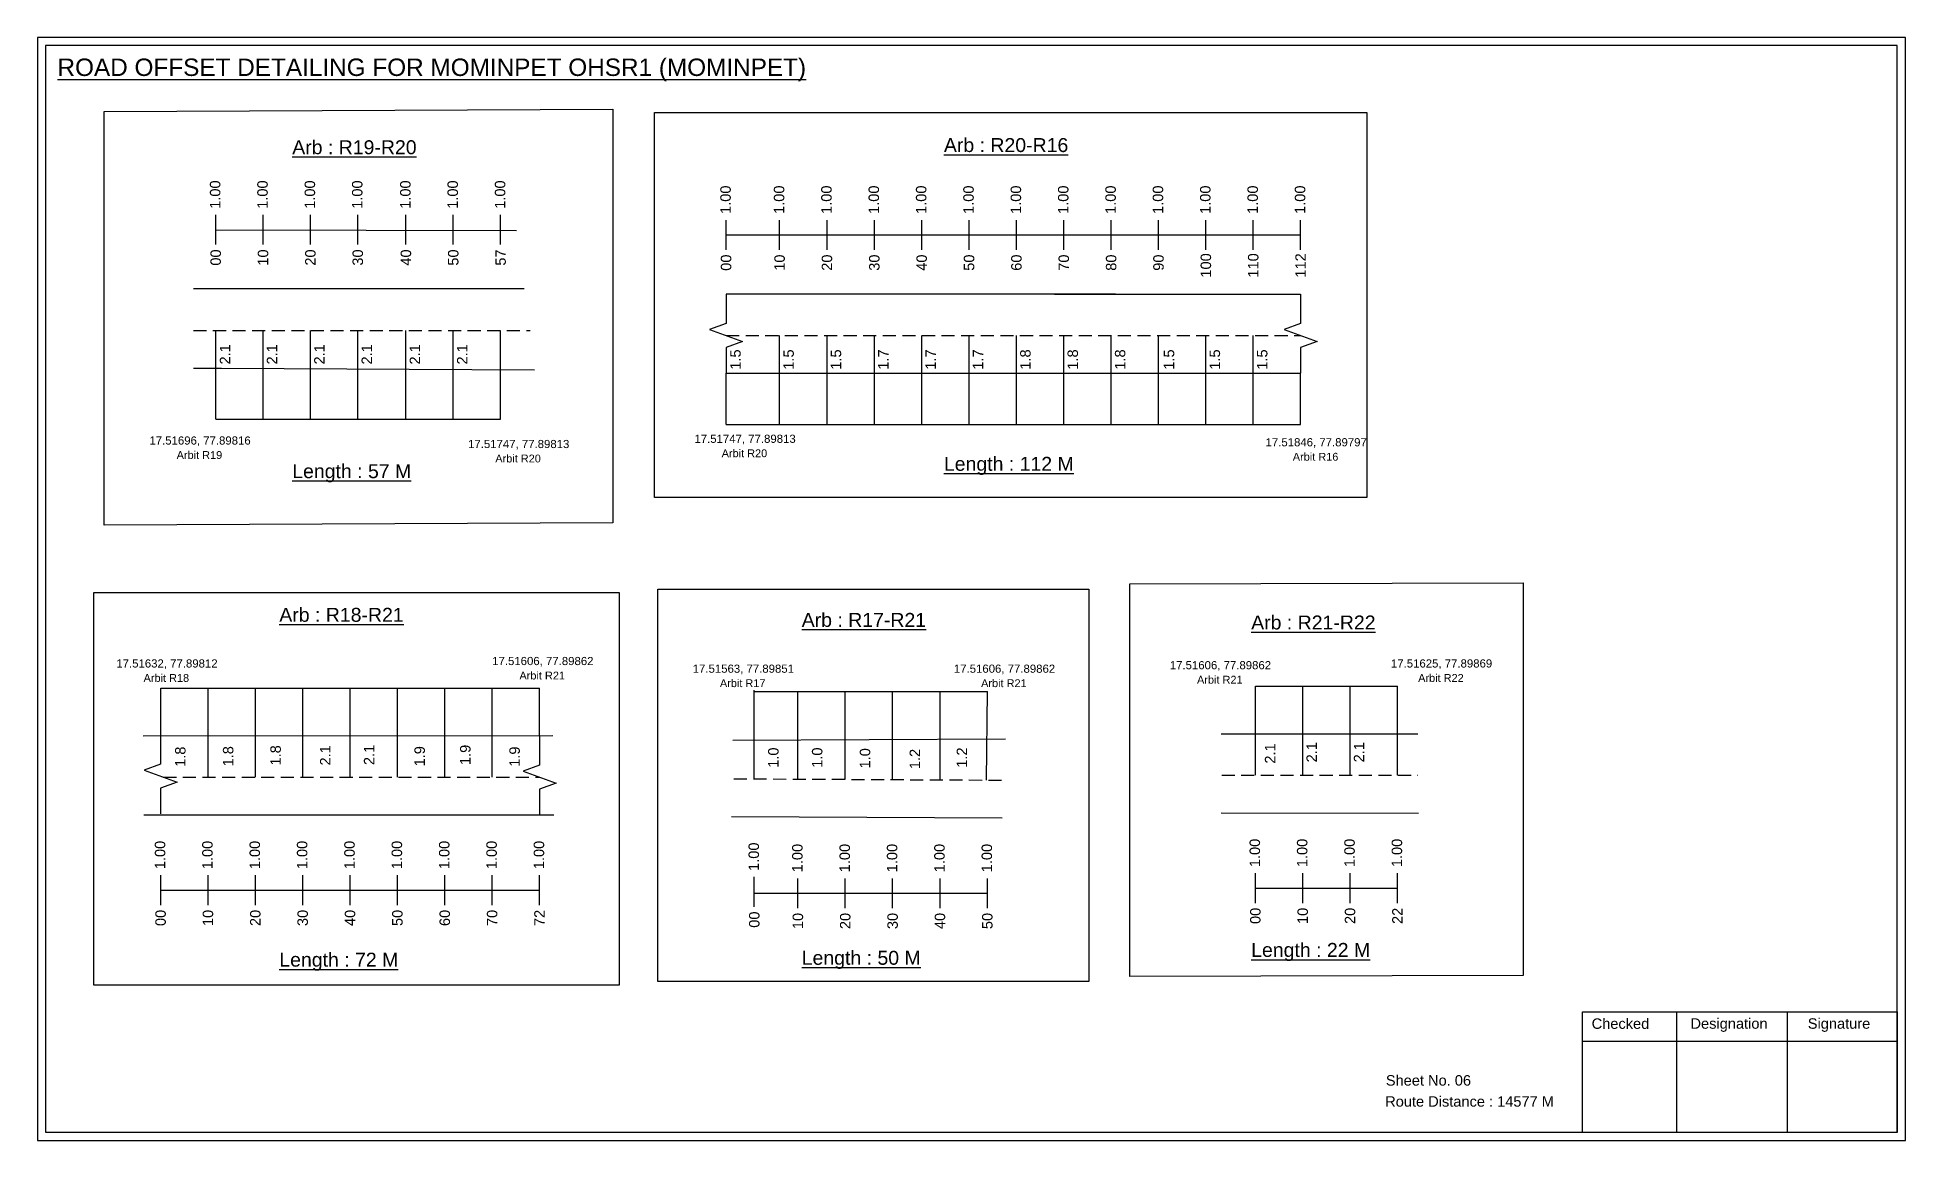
# Model space of a CAD drawing. Header units: inches. Extents: x 777 to 9331, y 1229 to 5049.
# Drawn here: x 6633 to 7169, y 1917 to 2234 of the extents above; entities that cross this region are included whole.
import ezdxf

# ---------------------------------------------------------------- set-up
doc = ezdxf.new("R2010")
doc.units = ezdxf.units.IN
doc.header["$MEASUREMENT"] = 0
doc.linetypes.add('DASHED2', pattern=[0.375, 0.25, -0.125])
doc.layers.add('PDF_Geometry', color=7, linetype='Continuous')
doc.layers.add('PDF_Text', color=5, linetype='Continuous')
doc.styles.add('PDF Arial', font='arial.ttf')
doc.styles.get("Standard").update_dxf_attribs({"font": 'arial.ttf'})

msp = doc.modelspace()

# ---------------------------------------------------------------- texts
at = {"color": 242, "true_color": 0xcd2027}
for s, height, p in [('%%UROAD OFFSET DETAILING FOR MOMINPET OHSR1 (MOMINPET)', 5, (6638.6, 2222.61)), ('%%UArb : R20-R16', 4, (6893.14, 2200.77)), ('%%UArb : R19-R20', 4, (6706.01, 2200.15)), ('%%ULength : 57 M', 4, (6706.01, 2107.15)), ('%%ULength : 112 M', 4, (6893.14, 2109.27)), ('%%UArb : R18-R21', 4, (6702.3, 2065.92)), ('%%UArb : R17-R21', 4, (6852.31, 2064.46)), ('%%UArb : R21-R22', 4, (6981.37, 2063.72)), ('%%ULength : 72 M', 4, (6702.3, 1966.92)), ('%%ULength : 50 M', 4, (6852.31, 1967.46)), ('%%ULength : 22 M', 4, (6981.37, 1969.72))]:
    msp.add_text(s, height=height, dxfattribs=at).set_placement(p)
at = {"color": 217, "true_color": 0x93278f}
for s, p in [('1.00', (6685.37, 2184.47)), ('1.00', (6698.97, 2184.47)), ('1.00', (6712.57, 2184.47)), ('1.00', (6726.17, 2184.47)), ('1.00', (6739.99, 2184.47)), ('1.00', (6753.59, 2184.47)), ('1.00', (6767.19, 2184.47)), ('1.00', (6831.93, 2183)), ('1.00', (6847.3, 2183)), ('1.00', (6860.9, 2183)), ('1.00', (6874.5, 2183)), ('1.00', (6888.1, 2183)), ('1.00', (6901.7, 2183)), ('1.00', (6915.3, 2183)), ('1.00', (6928.9, 2183)), ('1.00', (6942.5, 2183)), ('1.00', (6956.1, 2183)), ('1.00', (6969.7, 2183)), ('1.00', (6983.3, 2183)), ('1.00', (6996.9, 2183)), ('00', (6685.52, 2168.15)), ('10', (6699.12, 2168.15)), ('20', (6712.72, 2168.15)), ('30', (6726.32, 2168.15)), ('40', (6740.14, 2168.15)), ('50', (6753.74, 2168.15)), ('57', (6767.34, 2168.15)), ('00', (6832.08, 2166.68)), ('10', (6847.45, 2166.68)), ('20', (6861.05, 2166.68)), ('30', (6874.65, 2166.68)), ('40', (6888.25, 2166.68)), ('50', (6901.85, 2166.68)), ('60', (6915.45, 2166.68)), ('70', (6929.05, 2166.68)), ('80', (6942.65, 2166.68)), ('90', (6956.25, 2166.68)), ('100', (6969.85, 2164.72)), ('110', (6983.45, 2164.72)), ('112', (6997.05, 2164.72)), ('1.00', (6669.55, 1994.89)), ('1.00', (6683.15, 1994.89)), ('1.00', (6696.75, 1994.89)), ('1.00', (6710.35, 1994.89)), ('1.00', (6723.95, 1994.89)), ('1.00', (6737.55, 1994.89)), ('1.00', (6751.15, 1994.89)), ('1.00', (6764.75, 1994.89)), ('1.00', (6778.35, 1994.89)), ('1.00', (6840.03, 1994.4)), ('1.00', (6852.55, 1994.01)), ('1.00', (6866.15, 1994.01)), ('1.00', (6879.75, 1994.01)), ('1.00', (6893.35, 1994.01)), ('1.00', (6906.95, 1994.01)), ('1.00', (6983.91, 1995.48)), ('1.00', (6997.51, 1995.48)), ('1.00', (7011.11, 1995.48)), ('1.00', (7024.71, 1995.48)), ('00', (6669.7, 1978.57)), ('10', (6683.3, 1978.57)), ('20', (6696.9, 1978.57)), ('30', (6710.5, 1978.57)), ('40', (6724.1, 1978.57)), ('50', (6737.7, 1978.57)), ('60', (6751.3, 1978.57)), ('70', (6764.9, 1978.57)), ('72', (6778.5, 1978.57)), ('00', (6840.18, 1978.08)), ('10', (6852.7, 1977.69)), ('20', (6866.3, 1977.69)), ('30', (6879.9, 1977.69)), ('40', (6893.5, 1977.69)), ('50', (6907.1, 1977.69)), ('00', (6984.06, 1979.16)), ('10', (6997.66, 1979.16)), ('20', (7011.26, 1979.16)), ('22', (7024.86, 1979.16))]:
    msp.add_text(s, height=3, rotation=90, dxfattribs=at).set_placement(p)
for s, p in [('2.1', (6688.22, 2139.77)), ('2.1', (6701.71, 2139.77)), ('2.1', (6715.31, 2139.77)), ('2.1', (6728.91, 2139.77)), ('2.1', (6742.73, 2139.77)), ('2.1', (6756.33, 2139.77)), ('1.5', (6834.78, 2138.29)), ('1.5', (6850.04, 2138.29)), ('1.5', (6863.64, 2138.29)), ('1.7', (6877.24, 2138.29)), ('1.7', (6890.84, 2138.29)), ('1.7', (6904.44, 2138.29)), ('1.8', (6918.04, 2138.29)), ('1.8', (6931.64, 2138.29)), ('1.8', (6945.24, 2138.29)), ('1.5', (6959.27, 2138.29)), ('1.5', (6972.44, 2138.29)), ('1.5', (6986.04, 2138.29)), ('1.8', (6675.36, 2024.27)), ('1.8', (6689.11, 2024.4)), ('1.8', (6702.73, 2024.66)), ('2.1', (6716.99, 2024.66)), ('2.1', (6729.58, 2024.79)), ('1.9', (6744.1, 2024.4)), ('1.9', (6757.2, 2024.79)), ('1.9', (6771.36, 2024.29)), ('1.0', (6845.66, 2024)), ('1.0', (6858.24, 2024)), ('1.0', (6871.98, 2023.81)), ('1.2', (6886.29, 2023.61)), ('1.2', (6899.81, 2024.02)), ('2.1', (6988.3, 2025.19)), ('2.1', (7000.25, 2025.56)), ('2.1', (7013.85, 2025.56))]:
    msp.add_text(s, height=3, rotation=90).set_placement(p)
at = {"color": 5}
for s, height, p in [('17.51696, 77.89816', 2.34, (6665, 2116.79)), ('17.51747, 77.89813', 2.34, (6821.5, 2117.29)), ('Arbit R19', 2.246, (6672.82, 2112.67)), ('17.51747, 77.89813', 2.34, (6756.5, 2115.79)), ('Arbit R20', 2.246, (6764.32, 2111.67)), ('Arbit R20', 2.246, (6829.32, 2113.17)), ('17.51846, 77.89797', 2.34, (6985.5, 2116.29)), ('Arbit R16', 2.246, (6993.32, 2112.17)), ('17.51632, 77.89812', 2.34, (6655.5, 2052.79)), ('17.51606, 77.89862', 2.34, (6763.43, 2053.49)), ('17.51625, 77.89869', 2.34, (7021.5, 2052.79)), ('Arbit R18', 2.246, (6663.32, 2048.67)), ('Arbit R21', 2.246, (6771.25, 2049.36)), ('17.51563, 77.89851', 2.34, (6821, 2051.29)), ('Arbit R17', 2.246, (6828.82, 2047.17)), ('17.51606, 77.89862', 2.34, (6896, 2051.29)), ('Arbit R21', 2.246, (6903.82, 2047.17)), ('17.51606, 77.89862', 2.34, (6958, 2052.29)), ('Arbit R21', 2.246, (6965.82, 2048.17)), ('Arbit R22', 2.246, (7029.32, 2048.67))]:
    msp.add_text(s, height=height, dxfattribs=at).set_placement(p)
for s, p in [('Sheet No. 06', (7020.04, 1932.77)), ('Route Distance : 14577 M', (7019.85, 1926.72))]:
    msp.add_text(s, height=3).set_placement(p)
at = {"layer": 'PDF_Text', "color": 7, "attachment_point": 7, "style": 'PDF Arial'}
for s, insert, char_height in [('Checked', (7079.14, 1949.02), 3.001), ('Designation', (7107.52, 1948.19), 3.0006), ('Signature', (7141.2, 1948.19), 3.001)]:
    msp.add_mtext(s, dxfattribs=dict(at, insert=insert, char_height=char_height))

# ---------------------------------------------------------------- linework, layer by layer
at = {"color": 217, "true_color": 0x93278f}
for p, q in [((6684.04, 2174.18), (6684.04, 2182.74)), ((6684.04, 2178.45), (6770.37, 2178.21)), ((6697.64, 2174.18), (6697.64, 2182.74)), ((6711.24, 2174.18), (6711.24, 2182.74)), ((6724.84, 2174.18), (6724.84, 2182.74)), ((6738.66, 2174.18), (6738.66, 2182.74)), ((6752.26, 2174.18), (6752.26, 2182.74)), ((6765.86, 2174.18), (6765.86, 2182.74)), ((6830.6, 2172.7), (6830.6, 2181.26)), ((6845.97, 2172.7), (6845.97, 2181.26)), ((6859.57, 2172.7), (6859.57, 2181.26)), ((6873.17, 2172.7), (6873.17, 2181.26)), ((6886.77, 2172.7), (6886.77, 2181.26)), ((6900.37, 2172.7), (6900.37, 2181.26)), ((6913.97, 2172.7), (6913.97, 2181.26)), ((6927.57, 2172.7), (6927.57, 2181.26)), ((6941.17, 2172.7), (6941.17, 2181.26)), ((6954.77, 2172.7), (6954.77, 2181.26)), ((6968.37, 2172.7), (6968.37, 2181.26)), ((6981.97, 2172.7), (6981.97, 2181.26)), ((6995.57, 2172.7), (6995.57, 2181.26)), ((6830.6, 2176.97), (6995.57, 2176.97)), ((6668.23, 1984.59), (6668.23, 1993.15)), ((6681.83, 1984.59), (6681.83, 1993.15)), ((6695.43, 1984.59), (6695.43, 1993.15)), ((6709.03, 1984.59), (6709.03, 1993.15)), ((6722.63, 1984.59), (6722.63, 1993.15)), ((6736.23, 1984.59), (6736.23, 1993.15)), ((6749.83, 1984.59), (6749.83, 1993.15)), ((6763.43, 1984.59), (6763.43, 1993.15)), ((6777.03, 1984.59), (6777.03, 1993.15)), ((6838.7, 1984.1), (6838.7, 1992.66)), ((6851.22, 1983.71), (6851.22, 1992.27)), ((6864.82, 1983.71), (6864.82, 1992.27)), ((6878.42, 1983.71), (6878.42, 1992.27)), ((6892.02, 1983.71), (6892.02, 1992.27)), ((6905.62, 1983.71), (6905.62, 1992.27)), ((6982.58, 1985.18), (6982.58, 1993.74)), ((6996.18, 1985.18), (6996.18, 1993.74)), ((7009.78, 1985.18), (7009.78, 1993.74)), ((7023.38, 1985.18), (7023.38, 1993.74)), ((6668.23, 1988.86), (6777.03, 1988.86)), ((6838.7, 1987.98), (6905.62, 1988)), ((6982.58, 1989.45), (7023.38, 1989.46))]:
    msp.add_line(p, q, dxfattribs=at)
for p, q in [((6772.59, 2161.46), (6677.63, 2161.46)), ((6942.37, 2159.98), (6830.6, 2159.98)), ((6924.9, 2159.98), (6995.57, 2159.98)), ((6684.04, 2124.04), (6684.04, 2149.57)), ((6697.64, 2124.04), (6697.64, 2149.57)), ((6711.24, 2124.04), (6711.24, 2149.57)), ((6724.84, 2124.04), (6724.84, 2149.57)), ((6738.66, 2124.04), (6738.66, 2149.57)), ((6752.26, 2124.04), (6752.26, 2149.57)), ((6765.86, 2124.04), (6765.86, 2149.57)), ((6845.97, 2122.56), (6845.97, 2148.09)), ((6859.57, 2122.56), (6859.57, 2148.09)), ((6873.17, 2122.56), (6873.17, 2148.09)), ((6886.77, 2122.56), (6886.77, 2148.09)), ((6900.37, 2122.56), (6900.37, 2148.09)), ((6913.97, 2122.56), (6913.97, 2148.09)), ((6927.57, 2122.56), (6927.57, 2148.09)), ((6941.17, 2122.56), (6941.17, 2148.09)), ((6954.77, 2122.56), (6954.77, 2148.09)), ((6968.37, 2122.56), (6968.37, 2148.09)), ((6981.97, 2122.56), (6981.97, 2148.09)), ((6677.63, 2138.77), (6685.69, 2138.77)), ((6685.69, 2138.77), (6775.54, 2138.27)), ((6830.6, 2137.29), (6995.57, 2137.29)), ((6830.6, 2122.56), (6830.6, 2137.29)), ((6995.57, 2122.56), (6995.57, 2137.29)), ((6668.23, 2033.18), (6668.23, 2046.83)), ((6681.83, 2021.29), (6681.83, 2046.83)), ((6695.43, 2021.29), (6695.43, 2046.83)), ((6709.03, 2021.29), (6709.03, 2046.83)), ((6722.63, 2021.29), (6722.63, 2046.83)), ((6736.23, 2021.29), (6736.23, 2046.83)), ((6749.83, 2021.29), (6749.83, 2046.83)), ((6763.43, 2021.29), (6763.43, 2046.83)), ((6777.03, 2033.17), (6777.03, 2046.83)), ((6838.7, 2020.71), (6838.7, 2046.25)), ((6851.22, 2020.66), (6851.22, 2045.95)), ((6864.82, 2020.61), (6864.82, 2045.95)), ((6878.42, 2020.67), (6878.42, 2045.95)), ((6892.02, 2020.41), (6892.02, 2045.95)), ((6905.4, 2020.45), (6905.62, 2045.95)), ((6982.58, 2021.88), (6982.58, 2047.42)), ((6996.18, 2021.88), (6996.18, 2047.42)), ((7009.78, 2021.88), (7009.78, 2047.42)), ((7023.38, 2021.88), (7023.38, 2047.42)), ((6972.75, 2033.76), (7029.24, 2033.76)), ((6663.23, 2033.17), (6780.85, 2033.23)), ((6832.5, 2031.91), (6910.87, 2032.28)), ((6663.38, 2010.49), (6781.16, 2010.49)), ((6832.13, 2010.07), (6909.86, 2009.64)), ((6972.75, 2011.08), (7029.46, 2010.95))]:
    msp.add_line(p, q)
at = {"linetype": 'DASHED2', "ltscale": 15}
for p, q in [((6677.63, 2149.57), (6774.31, 2149.57)), ((6830.6, 2148.09), (6995.57, 2148.09)), ((6668.99, 2021.29), (6777.03, 2021.29)), ((6832.84, 2020.86), (6911.13, 2020.45)), ((6972.9, 2021.88), (7029.24, 2021.88))]:
    msp.add_line(p, q, dxfattribs=at)
at = {"color": 5}
for p, q in [((6684.04, 2124.04), (6765.86, 2124.06)), ((6830.6, 2122.56), (6995.57, 2122.56)), ((6668.23, 2046.82), (6777.03, 2046.83)), ((6838.7, 2045.95), (6905.62, 2045.95)), ((6982.58, 2047.42), (7023.38, 2047.42))]:
    msp.add_line(p, q, dxfattribs=at)
for points in [[(6652, 2212.45), (6798.04, 2213.12), (6798.04, 2094.29), (6652, 2093.63)], [(6810, 2212.12), (7014.56, 2212.12), (7014.56, 2101.63), (6810, 2101.63)], [(6946.5, 2076.81), (7059.5, 2077.1), (7059.5, 1964.42), (6946.5, 1964.13)], [(6649, 2074.31), (6799.85, 2074.31), (6799.85, 1961.63), (6649, 1961.63)], [(6811, 2075.31), (6934.8, 2075.31), (6934.8, 1962.63), (6811, 1962.63)]]:
    msp.add_lwpolyline(points, close=True)
at = {"linetype": 'Continuous'}
for points in [[(6830.6, 2159.98), (6830.6, 2151.55), (6825.86, 2149.82), (6835.34, 2146.37), (6830.6, 2144.64), (6830.6, 2137.29)], [(6995.57, 2159.98), (6995.57, 2151.55), (6990.83, 2149.82), (7000.31, 2146.37), (6995.57, 2144.64), (6995.57, 2137.29)], [(6668.21, 2033.46), (6668.21, 2025.03), (6663.47, 2023.3), (6672.95, 2019.85), (6668.21, 2018.12), (6668.21, 2010.77)], [(6777.03, 2033.17), (6777.03, 2024.74), (6772.29, 2023.02), (6781.77, 2019.56), (6777.03, 2017.84), (6777.03, 2010.49)]]:
    msp.add_lwpolyline(points, dxfattribs=at)
at = {"layer": 'PDF_Geometry'}
for points in [[(6632.82, 2233.69), (6632.82, 1916.98), (7169.3, 1916.98), (7169.3, 2233.69)], [(6635.15, 2231.36), (6635.15, 1919.4), (7166.88, 1919.4), (7166.88, 2231.36)]]:
    msp.add_lwpolyline(points, close=True, dxfattribs=at)
at = {"layer": 'PDF_Geometry', "color": 242, "true_color": 0xcc1f26}
msp.add_lwpolyline([(7166.88, 1919.3), (7076.54, 1919.3), (7076.54, 1953.91), (7166.88, 1953.91)], close=True, dxfattribs=at)
for points in [[(7103.52, 1953.91), (7103.52, 1919.3)], [(7135.24, 1953.91), (7135.24, 1919.3)], [(7076.54, 1945.54), (7166.88, 1945.54)]]:
    msp.add_lwpolyline(points, dxfattribs=at)

msp.set_redraw_order([(e.dxf.handle, doc.entitydb.next_handle()) for e in msp.query("TEXT MTEXT ATTDEF DIMENSION ARC_DIMENSION")])  # texts and dimensions are drawn at this point

doc.saveas('drawing.dxf')
